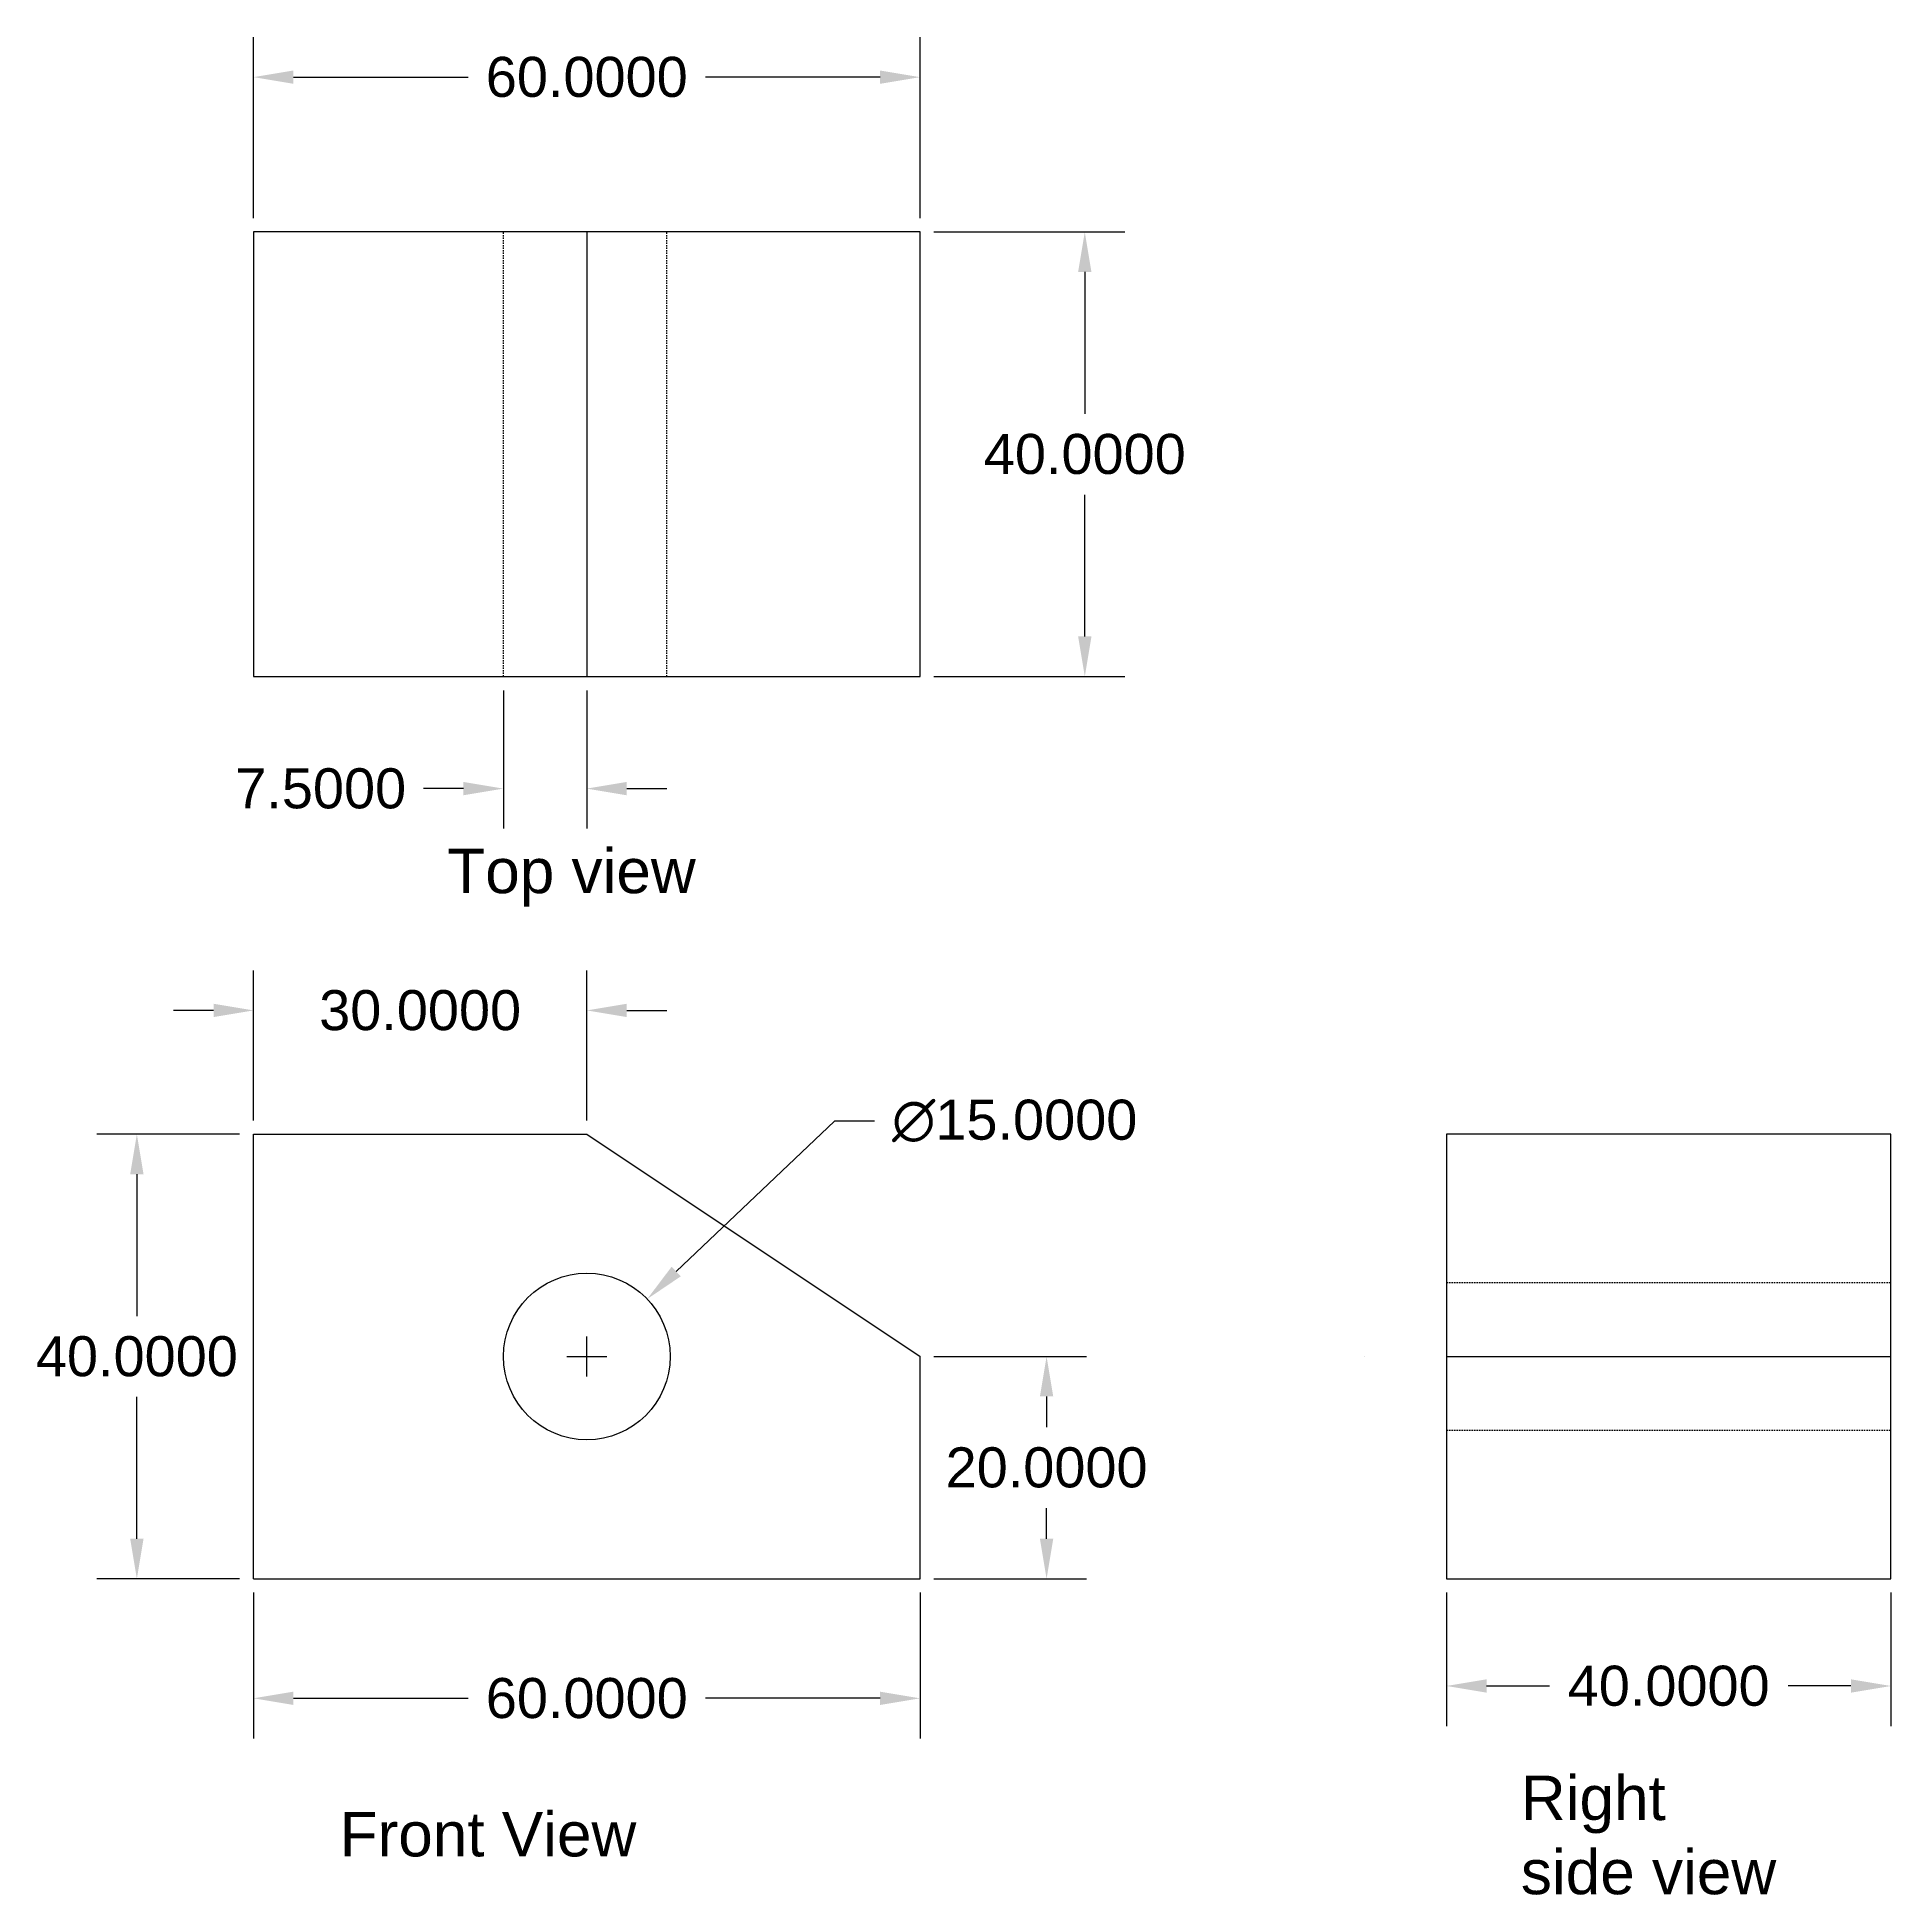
# Model space of a CAD drawing. Header units: millimetres. Extents: x -69 to 98, y 14 to 181.
import ezdxf

# ---------------------------------------------------------------- set-up
doc = ezdxf.new("R2010")
doc.units = ezdxf.units.MM
doc.header["$MEASUREMENT"] = 0
doc.linetypes.add('HIDDEN2', pattern=[0.1875, 0.125, -0.0625])
doc.styles.add('Annotative', font='arial.ttf')
doc.styles.get("Standard").update_dxf_attribs({"font": 'arial.ttf'})
doc.dimstyles.new('Annotative', dxfattribs={"dimscale": 0, "dimtxt": 0.18, "dimasz": 0.18, "dimexe": 0.18, "dimexo": 0.0625, "dimgap": 0.09, "dimtad": 0, "dimtih": 1, "dimtoh": 1, "dimdec": 4, "dimzin": 0, "dimdsep": 46, "dimtxsty": 'Standard', "dimcen": 0.09, "dimadec": 0, "dimazin": 0, "dimtfac": 1, "dimtdec": 4, "dimtofl": 0, "dimtmove": 0, "dimatfit": 3, "dimfxl": 1, "dimtolj": 1, "dimtzin": 0, "dimarcsym": 0})

# ---------------------------------------------------------------- blocks, each defined once
blk = doc.blocks.new('*D3')
at = {"color": 0, "lineweight": -2}
for p, q in [((-49.18, 41.42), (-49.18, 28.31)), ((10.82, 41.42), (10.82, 28.31)), ((-45.58, 31.91), (-29.85, 31.91)), ((7.22, 31.91), (-8.5, 31.91))]:
    blk.add_line(p, q, dxfattribs=at)
at = {"color": 0}
for points in [[(-45.58, 32.51), (-45.58, 31.31), (-49.18, 31.91)], [(7.22, 32.51), (7.22, 31.31), (10.82, 31.91)]]:
    blk.add_solid(points, dxfattribs=at)
at = {"layer": 'Defpoints', "color": 0}
for p in [(-49.18, 42.67), (10.82, 42.67), (10.82, 31.91)]:
    blk.add_point(p, dxfattribs=at)
at = {"color": 0, "insert": (-19.18, 31.91), "char_height": 3.6, "attachment_point": 5}
blk.add_mtext('\\A1;60.0000', dxfattribs=at)
blk = doc.blocks.new('*D4')
at = {"color": 0, "lineweight": -2}
for p, q in [((-50.43, 82.67), (-63.28, 82.67)), ((-59.68, 79.07), (-59.68, 66.31)), ((-59.68, 46.27), (-59.68, 59.03)), ((-50.43, 42.67), (-63.28, 42.67))]:
    blk.add_line(p, q, dxfattribs=at)
at = {"color": 0}
for points in [[(-60.28, 79.07), (-59.08, 79.07), (-59.68, 82.67)], [(-60.28, 46.27), (-59.08, 46.27), (-59.68, 42.67)]]:
    blk.add_solid(points, dxfattribs=at)
at = {"layer": 'Defpoints', "color": 0}
for p in [(-49.18, 82.67), (-59.68, 42.67), (-49.18, 42.67)]:
    blk.add_point(p, dxfattribs=at)
at = {"color": 0, "insert": (-59.68, 62.67), "char_height": 3.6, "attachment_point": 5}
blk.add_mtext('\\A1;40.0000', dxfattribs=at)
blk = doc.blocks.new('*D6')
at = {"color": 0, "lineweight": -2}
for p, q in [((3.12, 83.86), (-11.13, 70.32)), ((6.72, 83.86), (3.12, 83.86)), ((-19.18, 60.87), (-19.18, 64.47)), ((-20.98, 62.67), (-17.38, 62.67))]:
    blk.add_line(p, q, dxfattribs=at)
at = {"color": 0}
blk.add_solid([(-11.54, 70.75), (-10.72, 69.88), (-13.74, 67.84)], dxfattribs=at)
at = {"layer": 'Defpoints', "color": 0}
for p in [(-13.74, 67.84), (-24.61, 57.5)]:
    blk.add_point(p, dxfattribs=at)
at = {"color": 0, "insert": (19.34, 83.86), "char_height": 3.6, "attachment_point": 5}
blk.add_mtext('\\A1;∅15.0000', dxfattribs=at)
blk = doc.blocks.new('*D7')
at = {"color": 0, "lineweight": -2}
for p, q in [((-49.18, 83.92), (-49.18, 97.41)), ((-19.18, 83.92), (-19.18, 97.41)), ((-52.78, 93.81), (-56.38, 93.81)), ((-15.58, 93.81), (-11.98, 93.81))]:
    blk.add_line(p, q, dxfattribs=at)
at = {"color": 0}
for points in [[(-52.78, 94.41), (-52.78, 93.21), (-49.18, 93.81)], [(-15.58, 94.41), (-15.58, 93.21), (-19.18, 93.81)]]:
    blk.add_solid(points, dxfattribs=at)
at = {"layer": 'Defpoints', "color": 0}
for p in [(-19.18, 93.81), (-49.18, 82.67), (-19.18, 82.67)]:
    blk.add_point(p, dxfattribs=at)
at = {"color": 0, "insert": (-34.18, 93.81), "char_height": 3.6, "attachment_point": 5}
blk.add_mtext('\\A1;30.0000', dxfattribs=at)
blk = doc.blocks.new('*D8')
at = {"color": 0, "lineweight": -2}
for p, q in [((12.07, 62.67), (25.81, 62.67)), ((22.21, 59.07), (22.21, 56.31)), ((22.21, 46.27), (22.21, 49.03)), ((12.07, 42.67), (25.81, 42.67))]:
    blk.add_line(p, q, dxfattribs=at)
at = {"color": 0}
for points in [[(21.61, 59.07), (22.81, 59.07), (22.21, 62.67)], [(21.61, 46.27), (22.81, 46.27), (22.21, 42.67)]]:
    blk.add_solid(points, dxfattribs=at)
at = {"layer": 'Defpoints', "color": 0}
for p in [(10.82, 62.67), (10.82, 42.67), (22.21, 42.67)]:
    blk.add_point(p, dxfattribs=at)
at = {"color": 0, "insert": (22.21, 52.67), "char_height": 3.6, "attachment_point": 5}
blk.add_mtext('\\A1;20.0000', dxfattribs=at)
blk = doc.blocks.new('*D9')
at = {"color": 0, "lineweight": -2}
for p, q in [((58.21, 41.42), (58.21, 29.42)), ((98.21, 41.42), (98.21, 29.42)), ((61.81, 33.02), (67.47, 33.02)), ((94.61, 33.02), (88.95, 33.02))]:
    blk.add_line(p, q, dxfattribs=at)
at = {"color": 0}
for points in [[(61.81, 33.62), (61.81, 32.42), (58.21, 33.02)], [(94.61, 33.62), (94.61, 32.42), (98.21, 33.02)]]:
    blk.add_solid(points, dxfattribs=at)
at = {"layer": 'Defpoints', "color": 0}
for p in [(58.21, 42.67), (98.21, 42.67), (98.21, 33.02)]:
    blk.add_point(p, dxfattribs=at)
at = {"color": 0, "insert": (78.21, 33.02), "char_height": 3.6, "attachment_point": 5}
blk.add_mtext('\\A1;40.0000', dxfattribs=at)
blk = doc.blocks.new('*D11')
at = {"color": 0, "lineweight": -2}
for p, q in [((-49.18, 165.11), (-49.18, 181.39)), ((10.82, 165.11), (10.82, 181.39)), ((-45.58, 177.79), (-29.85, 177.79)), ((7.22, 177.79), (-8.5, 177.79))]:
    blk.add_line(p, q, dxfattribs=at)
at = {"color": 0}
for points in [[(-45.58, 178.39), (-45.58, 177.19), (-49.18, 177.79)], [(7.22, 178.39), (7.22, 177.19), (10.82, 177.79)]]:
    blk.add_solid(points, dxfattribs=at)
at = {"layer": 'Defpoints', "color": 0}
for p in [(10.82, 177.79), (-49.18, 163.86), (10.82, 163.86)]:
    blk.add_point(p, dxfattribs=at)
at = {"color": 0, "insert": (-19.18, 177.79), "char_height": 3.6, "attachment_point": 5}
blk.add_mtext('\\A1;60.0000', dxfattribs=at)
blk = doc.blocks.new('*D12')
at = {"color": 0, "lineweight": -2}
for p, q in [((12.07, 163.86), (29.25, 163.86)), ((25.65, 160.26), (25.65, 147.5)), ((25.65, 127.46), (25.65, 140.22)), ((12.07, 123.86), (29.25, 123.86))]:
    blk.add_line(p, q, dxfattribs=at)
at = {"color": 0}
for points in [[(25.05, 160.26), (26.25, 160.26), (25.65, 163.86)], [(25.05, 127.46), (26.25, 127.46), (25.65, 123.86)]]:
    blk.add_solid(points, dxfattribs=at)
at = {"layer": 'Defpoints', "color": 0}
for p in [(10.82, 163.86), (10.82, 123.86), (25.65, 123.86)]:
    blk.add_point(p, dxfattribs=at)
at = {"color": 0, "insert": (25.65, 143.86), "char_height": 3.6, "attachment_point": 5}
blk.add_mtext('\\A1;40.0000', dxfattribs=at)
blk = doc.blocks.new('*D14')
at = {"color": 0, "lineweight": -2}
for p, q in [((-26.68, 122.61), (-26.68, 110.17)), ((-19.18, 122.61), (-19.18, 110.17)), ((-30.28, 113.77), (-33.88, 113.77)), ((-15.58, 113.77), (-11.98, 113.77))]:
    blk.add_line(p, q, dxfattribs=at)
at = {"color": 0}
for points in [[(-30.28, 114.37), (-30.28, 113.17), (-26.68, 113.77)], [(-15.58, 114.37), (-15.58, 113.17), (-19.18, 113.77)]]:
    blk.add_solid(points, dxfattribs=at)
at = {"layer": 'Defpoints', "color": 0}
for p in [(-26.68, 123.86), (-19.18, 123.86), (-26.68, 113.77)]:
    blk.add_point(p, dxfattribs=at)
at = {"color": 0, "insert": (-43.13, 113.77), "char_height": 3.6, "attachment_point": 5}
blk.add_mtext('\\A1;7.5000', dxfattribs=at)

msp = doc.modelspace()

# ---------------------------------------------------------------- linework, layer by layer
at = {"linetype": 'HIDDEN2'}
for p, q in [((-26.67517, 123.85868), (-26.67517, 163.85868)), ((-11.97517, 123.85868), (-11.97517, 163.85868)), ((58.20875, 69.33772), (98.20875, 69.33772)), ((58.20875, 56.043), (98.20875, 56.043))]:
    msp.add_line(p, q, dxfattribs=at)
for p, q in [((-19.17517, 163.85868), (-19.17517, 123.85868)), ((-49.17517, 42.67161), (-49.17517, 82.67161)), ((-49.17517, 82.67161), (-19.17517, 82.67161)), ((-19.17517, 82.67161), (10.82483, 62.67161)), ((10.82483, 42.67161), (10.82483, 62.67161)), ((50.86551, 62.67161), (50.86551, 62.67161)), ((58.20875, 62.67161), (98.20875, 62.67161)), ((-49.17517, 42.67161), (10.82483, 42.67161))]:
    msp.add_line(p, q)
for points in [[(-49.17517, 123.85868), (10.82483, 123.85868), (10.82483, 163.85868), (-49.17517, 163.85868)], [(58.20875, 42.67161), (98.20875, 42.67161), (98.20875, 82.67161), (58.20875, 82.67161)]]:
    msp.add_lwpolyline(points, close=True)
msp.add_circle((-19.17517, 62.67161), 7.5)

# ---------------------------------------------------------------- texts
at = {"char_height": 4, "attachment_point": 1, "style": 'Annotative'}
for s, width, insert in [('Top view', 28.7850375, (-31.7325, 108.36202)), ('Right side view', 24.5804431, (64.90603, 24.95153)), ('Front View', 48.6922668, (-41.42313, 21.68519))]:
    msp.add_mtext_dynamic_manual_height_columns(s, width=width, gutter_width=20, heights=[0], dxfattribs=dict(at, insert=insert))

# ---------------------------------------------------------------- dimensions: what is measured, and where the dimension line sits
for base, p1, p2, picture, middle in [((10.82483, 177.78903), (-49.17517, 163.85868), (10.82483, 163.85868), '*D11', (-19.17517, 177.78903)), ((-26.67517, 113.76672), (-19.17517, 123.85868), (-26.67517, 123.85868), '*D14', (-43.12688, 113.76672)), ((-19.17517, 93.81198), (-49.17517, 82.67161), (-19.17517, 82.67161), '*D7', (-34.17517, 93.81198)), ((10.82483, 31.91006), (-49.17517, 42.67161), (10.82483, 42.67161), '*D3', (-19.17517, 31.91006)), ((98.20875, 33.01545), (58.20875, 42.67161), (98.20875, 42.67161), '*D9', (78.20875, 33.01545))]:
    dim = msp.add_linear_dim(base=base, p1=p1, p2=p2, dimstyle='Annotative')
    dim.commit()
    dim.dimension.update_dxf_attribs({"geometry": picture, "text_midpoint": middle})
for base, p1, p2, picture, middle in [((25.65255, 123.85868), (10.82483, 163.85868), (10.82483, 123.85868), '*D12', (25.65255, 143.85868)), ((-59.68273, 42.67161), (-49.17517, 82.67161), (-49.17517, 42.67161), '*D4', (-59.68273, 62.67161)), ((22.20881, 42.67161), (10.82483, 62.67161), (10.82483, 42.67161), '*D8', (22.20881, 52.67161))]:
    dim = msp.add_linear_dim(base=base, p1=p1, p2=p2, angle=90, dimstyle='Annotative')
    dim.commit()
    dim.dimension.update_dxf_attribs({"geometry": picture, "text_midpoint": middle})
dim = msp.add_diameter_dim_2p(p1=(-24.61119, 57.50443), p2=(-13.73916, 67.83879), dimstyle='Annotative')
dim.commit()
dim.dimension.update_dxf_attribs({"geometry": '*D6', "text_midpoint": (19.34256, 83.86346), "dimtype": 163})

doc.saveas('drawing.dxf')
